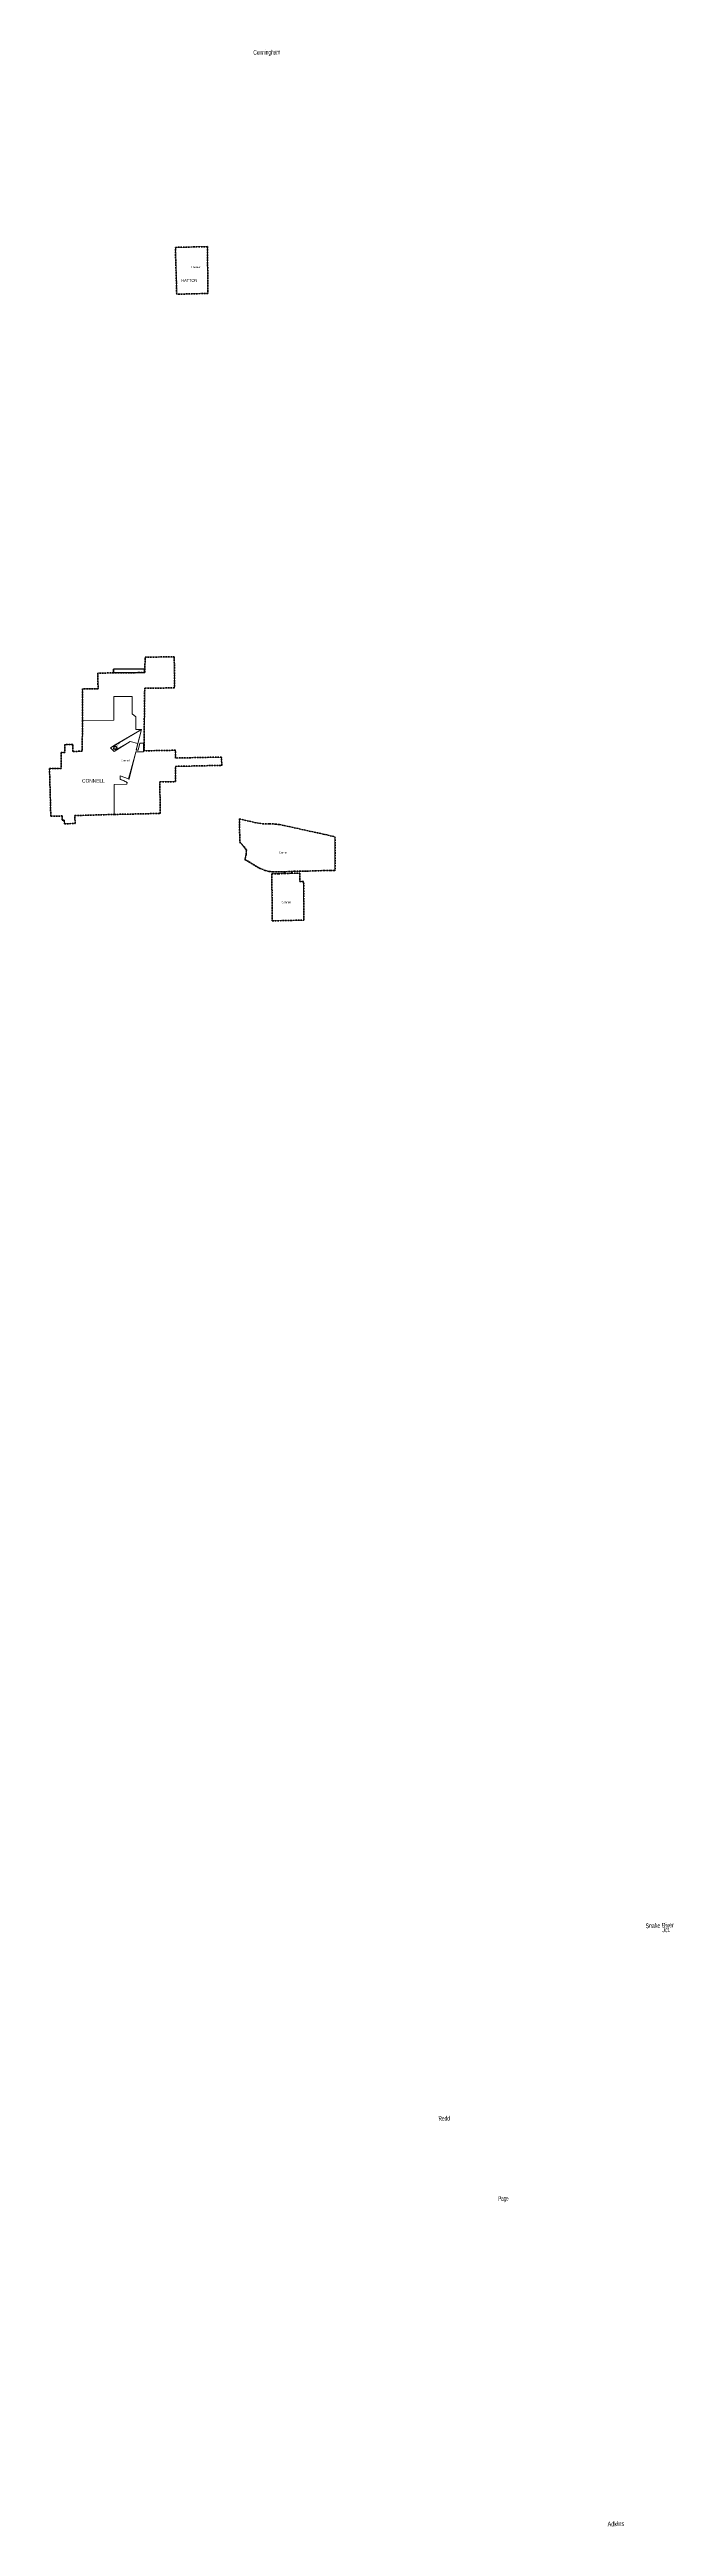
# Model space of a CAD drawing. Header units: feet. Extents: x -903180 to 1023491, y -707744 to 564635.
# Drawn here: x 534732 to 586778, y -449348 to -241122 of the extents above; entities that cross this region are included whole.
import ezdxf

# ---------------------------------------------------------------- set-up
doc = ezdxf.new("R2010")
doc.units = ezdxf.units.FT
doc.header["$LTSCALE"] = 80
doc.linetypes.add('SHORT_DASHED', pattern=[2.7, 1.5, -1.2])
for name, color, linetype, lineweight in [('13', 7, 'SHORT_DASHED', 40), ('58', 7, 'Continuous', 13), ('63', 7, 'Continuous', 13)]:
    doc.layers.add(name, color=color, linetype=linetype, lineweight=lineweight)
for name, color, linetype in [('14', 7, 'Continuous'), ('16', 7, 'Continuous'), ('36', 7, 'Continuous')]:
    doc.layers.add(name, color=color, linetype=linetype)

msp = doc.modelspace()

# ---------------------------------------------------------------- linework, layer by layer
at = {"layer": '13'}
for p, q in [((542750.21, -293496.99), (542765.78, -292194.45)), ((542765.78, -292194.45), (545223.7, -292182.03)), ((550715.7, -305794.79), (550723.74, -307739.33)), ((558513.31, -307251.82), (558736.68, -307309.56)), ((558736.68, -307309.56), (558751.29, -310129.82)), ((556119.86, -314303.67), (556101.3, -311073.62))]:
    msp.add_line(p, q, dxfattribs=at)
for points in [[(545426.65, -261690.59), (545312.38, -257753.49), (548013.63, -257691.89), (548050.79, -261626.59)], [(540127.79, -299717.7), (540145.3, -299717.33), (540377.46, -299712.46), (540381.19, -299934.46), (540127.79, -299934.15), (540127.79, -299737.75)]]:
    msp.add_lwpolyline(points, close=True, dxfattribs=at)
for points in [[(542750.21, -293496.99), (540127.09, -293531.52), (538790.33, -293537.41), (538812.82, -294857.33), (537492.88, -294863.14), (537495.01, -297516.81), (537486.87, -300108.9), (536686.53, -300131.03), (536678.49, -299534.44), (536016.77, -299538.53), (536024.94, -300227.37), (535697.09, -300228.91), (535715.11, -301554.85), (534732.26, -301566.22), (534838, -305576.05), (535783.71, -305551.39), (535789.91, -305900.79), (535945.98, -305896.53), (535972.01, -305895.81), (535972.74, -305915.98), (535983.57, -306213.8)], [(545223.7, -292182.03), (545240.67, -294784.77), (542734.42, -294817.44)], [(535983.57, -306213.8), (536883.29, -306189.62), (536858.97, -305520.28), (540177.07, -305424.59), (544035.04, -305341.06), (544011.84, -302694.19), (545335.7, -302667.99), (545334.42, -301381.63), (549213.51, -301297.7), (549198.59, -300597.86), (545319.49, -300681.78), (545317, -300027.85), (542698.87, -300079.65), (542687.29, -298759.54), (542734.42, -294817.44)], [(550715.7, -305794.79), (551964.55, -306100.45), (552643.91, -306205.8), (553227.04, -306218.21), (553713.39, -306232.11), (554082.7, -306276.11), (554462.67, -306355.67), (557739.97, -307075.22)], [(550723.74, -307739.33), (551087.06, -308141.31), (551293.41, -308427.9), (551254.22, -308803.25), (551160.72, -309202.5), (551492.67, -309394.86), (552037.8, -309736.41), (552385.04, -309945.68), (552859.3, -310125.81), (553192.43, -310211.8), (553507.77, -310253.71), (554202.5, -310243.67), (554602.1, -310237.05), (555305.97, -310203.64), (555753.69, -310186.97), (556376.9, -310186.97), (557071.69, -310163.58), (557792.91, -310146.87), (558339.64, -310133.52), (558602.26, -310130.23), (558751.29, -310129.82)], [(557739.97, -307075.22), (558127.8, -307158.34), (558513.31, -307251.82)], [(553426.48, -310423.32), (553989.13, -310411.63), (554199.1, -310403.6), (554485.87, -310390.33), (555079.28, -310373.65), (555773.26, -310356.1), (555772.08, -311075.09), (556101.3, -311073.62)], [(553426.48, -310423.32), (553466.25, -314371.36), (556119.86, -314303.67)]]:
    msp.add_lwpolyline(points, dxfattribs=at)
at = {"layer": '58'}
msp.add_line((544011.84, -302694.19), (545335.7, -302667.99), dxfattribs=at)
for points in [[(545426.65, -261690.59), (545312.38, -257753.49), (548013.63, -257691.89), (548050.79, -261626.59)], [(542750.21, -293496.99), (542765.78, -292194.45), (545223.7, -292182.03), (545240.67, -294784.77), (542734.42, -294817.44), (542687.29, -298759.54), (542698.87, -300079.65), (542622.33, -300081.4), (542636.83, -299428.64), (542616.54, -299429.02), (542328.94, -299434.41), (542184.7, -300015.88), (542025.35, -300020.93), (542463.72, -298286.34), (541982.26, -298295.66), (541986.08, -297220.46), (541669.27, -296973.18), (541682.25, -295500.02), (540132.01, -295517.72), (540129.93, -297491.79), (537495.01, -297516.81), (537492.88, -294863.14), (538812.82, -294857.33), (538790.33, -293537.41), (540127.09, -293531.52)], [(535983.57, -306213.8), (536883.29, -306189.62), (536858.97, -305520.28), (540177.07, -305424.59), (540157.71, -302925.23), (540157.55, -302905.16), (540173, -302904.91), (541232.08, -302887.71), (541260.57, -302767.6), (541265.49, -302746.84), (541245.31, -302732.33), (541184.02, -302690.63), (541105.6, -302648.52), (541040.25, -302621.81), (541029.23, -302617.31), (541000.25, -302605.8), (540677.23, -302477.63), (540659.6, -302470.63), (540659.65, -302449.69), (540660.28, -302188.78), (540660.32, -302169), (540679.75, -302176.28), (541377.43, -302437.92), (541409.02, -302449.76), (541415.19, -302425.42), (541979.9, -300200.03), (541987.06, -300171.82), (542004.98, -300171.42), (542600.11, -300158.12), (542620.08, -300157.68), (542620.57, -300136.2), (542636.08, -299461.31), (542636.83, -299428.64), (542616.54, -299429.02), (542328.94, -299434.41), (542186.28, -299996.63), (542180.99, -300017.45), (542161.2, -300017.89), (542043.1, -300020.53), (542025.35, -300020.93), (542030.42, -300000.98), (542169.78, -299451.77), (541499.74, -299290.57), (540166.13, -300133.81), (539855.23, -299822.72), (542463.72, -298286.34), (541982.26, -298295.66), (541986.08, -297220.46), (541669.27, -296973.18), (541682.25, -295500.02), (540132.01, -295517.72), (540129.93, -297491.79), (537495.01, -297516.81), (537486.87, -300108.9), (536686.53, -300131.03), (536678.49, -299534.44), (536016.77, -299538.53), (536024.94, -300227.37), (535697.09, -300228.91), (535715.11, -301554.85), (534732.26, -301566.22), (534838, -305576.05), (535783.71, -305551.39), (535789.91, -305900.79), (535945.98, -305896.53), (535972.01, -305895.81), (535972.74, -305915.98)], [(539855.23, -299822.72), (540256.13, -299585.3), (542463.72, -298286.34), (542169.78, -299451.77), (541499.74, -299290.57), (540381.19, -299934.46), (540377.46, -299712.46), (540127.79, -299717.7), (540127.79, -299737.75), (540127.79, -299934.15), (540381.19, -299934.46), (541499.74, -299290.57), (540166.13, -300133.81)], [(540679.75, -302176.28), (540660.32, -302169), (540659.6, -302470.63), (541000.25, -302605.8), (541105.6, -302648.52), (541184.02, -302690.63), (541265.49, -302746.84), (541232.08, -302887.71), (540157.55, -302905.16), (540177.07, -305424.59), (544035.04, -305341.06), (544011.84, -302694.19), (545335.7, -302667.99), (545334.42, -301381.63), (549213.51, -301297.7), (549198.59, -300597.86), (545319.49, -300681.78), (545317, -300027.85), (542698.87, -300079.65), (542622.33, -300081.4), (542620.08, -300157.68), (542600.11, -300158.12), (541987.06, -300171.82), (541979.9, -300200.03), (541377.43, -302437.92)], [(550715.7, -305794.79), (551964.55, -306100.45), (552643.91, -306205.8), (553713.39, -306232.11), (554082.7, -306276.11), (558127.8, -307158.34), (558736.68, -307309.56), (558727.32, -310108.13), (556376.9, -310186.97), (555753.69, -310186.97), (554602.1, -310237.05), (553507.77, -310253.71), (552859.3, -310125.81), (552385.04, -309945.68), (551492.67, -309394.86), (551160.72, -309202.5), (551254.22, -308803.25), (551293.41, -308427.9), (550723.74, -307739.33)], [(553426.48, -310423.32), (554485.87, -310390.33), (555773.26, -310356.1), (555772.08, -311075.09), (556101.3, -311073.62), (556119.86, -314303.67), (553466.25, -314371.36)]]:
    msp.add_lwpolyline(points, close=True, dxfattribs=at)
at = {"layer": '63', "lineweight": 53}
for p, q in [((540092.26, -293531.98), (542732.1, -293503.17)), ((540103.84, -293198.31), (540109.67, -293528.58))]:
    msp.add_line(p, q, dxfattribs=at)
msp.add_lwpolyline([(542732.18, -293505.76), (542721.62, -293175.93), (540103.84, -293198.31)], dxfattribs=at)

# ---------------------------------------------------------------- texts
at = {"layer": '14'}
for s, height, width, p in [('HATTON', 240, 0.85, (545815.65, -260653.69)), ('CONNELL', 300, 0.8, (537474.45, -302748.73))]:
    msp.add_text(s, height=height, dxfattribs=dict(at, width=width)).set_placement(p)
at = {"layer": '16'}
for s, rotation, width, p in [('Cunningham', 0.499, 0.6, (551870.92, -241553.81)), ('Snake River', 1.892, 0.65, (584865.78, -399059.28)), ('Jct.', 1.892, 0.65, (586269.23, -399397.59)), ('Redd', 1.892, 0.6, (567445.46, -415260.28)), ('Page', 1.892, 0.55, (572474.1, -421988.28)), ('Adkins', 1.892, 0.7, (581659.59, -449348.28))]:
    msp.add_text(s, height=400, rotation=rotation, dxfattribs=dict(at, width=width)).set_placement(p)
at = {"layer": '36'}
for s, width, p in [('Hatton', 1.35, (546661.92, -259483.7)), ('Connell', 1.1, (540742.51, -300967.03)), ('Connell', 1.1, (554023.7, -308708.12)), ('Connell', 1.1, (554229.08, -312886.94))]:
    msp.add_text(s, height=157.5, dxfattribs=dict(at, width=width)).set_placement(p)
at = {"layer": '36', "width": 1.35}
msp.add_text('Uninc.', height=113, rotation=45, dxfattribs=at).set_placement((540250.41, -299827.9))

doc.saveas('drawing.dxf')
